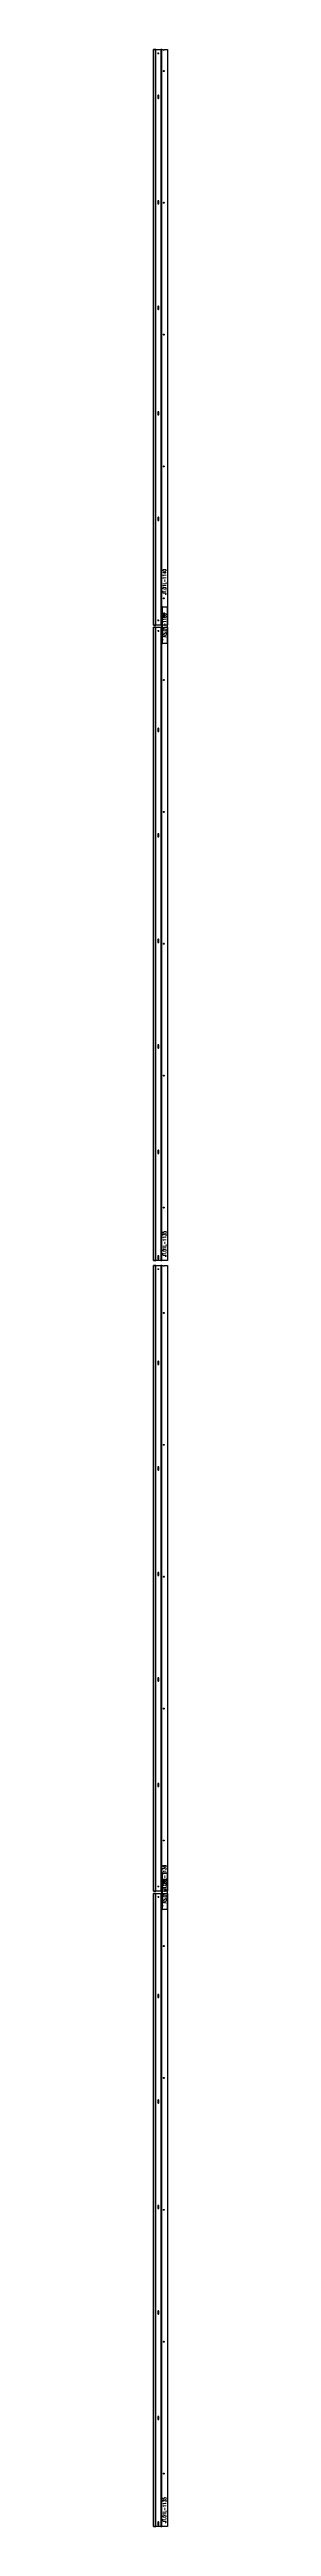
# Model space of a CAD drawing. Header units: inches. Extents: x 11737 to 18084, y -4365 to 1695.
# Drawn here: x 17173 to 17176, y 644 to 1207 of the extents above; entities that cross this region are included whole.
import ezdxf

# ---------------------------------------------------------------- set-up
doc = ezdxf.new("R2010")
doc.units = ezdxf.units.IN
doc.header["$MEASUREMENT"] = 0
for name, pattern in [('NBK_Center', [0.541667, 0.333333, -0.0625, 0.083333, -0.0625]), ('NBK_Center2', [0.270833, 0.166667, -0.03125, 0.041667, -0.03125]), ('NBK_Hidden', [0.125, 0.083333, -0.041667]), ('NBK_Hidden2', [0.0625, 0.041667, -0.020833])]:
    doc.linetypes.add(name, pattern=pattern)
doc.layers.get('Defpoints').update_dxf_attribs({"color": 250, "lineweight": 0})
for name, color, linetype, lineweight in [('!Bracket', 11, 'Continuous', 25), ('!Clip - bent', 20, 'Continuous', 25), ('!Dimension', 50, 'Continuous', 5), ('!Extrusion', 140, 'Continuous', 25), ('!Linetype_Center', 220, 'NBK_Center', 9), ('!Linetype_Center2', 222, 'NBK_Center2', 9), ('!Misc2', 252, 'NBK_Hidden2', 5)]:
    doc.layers.add(name, color=color, linetype=linetype, lineweight=lineweight)
doc.styles.add('Romans', font='romans.shx', dxfattribs={"width": 0.8})

# ---------------------------------------------------------------- blocks, each defined once
blk = doc.blocks.new('WEEP HOLE')
at = {"layer": '!Linetype_Center'}
for p, q in [((-0.22, 0.37), (0.22, 0.37)), ((0, 0.83), (0, -0.08))]:
    blk.add_line(p, q, dxfattribs=at)
at = {"color": 0}
blk.add_lwpolyline([(-0.14, 0.61), (-0.14, 0.14, 0.414214), (0, 0, 0.414214), (0.14, 0.14), (0.14, 0.61, 0.414214), (0, 0.75, 0.414214)], format="xyb", close=True, dxfattribs=at)
blk = doc.blocks.new('TAP HOLE_5mm')
at = {"layer": '!Linetype_Center2'}
for points in [[(-0.18, 0), (0.18, 0)], [(0, 0.18), (0, -0.18)]]:
    blk.add_lwpolyline(points, dxfattribs=at)
blk.add_circle((0, 0), 0.101)
blk = doc.blocks.new('SECTION CLEAR HOLE 1')
at = {"layer": '!Linetype_Center2'}
blk.add_line((-0.33, 0, 0), (0.26, 0, 0), dxfattribs=at)
at = {"layer": '!Misc2'}
blk.add_lwpolyline([(-0.12, 0.1), (0, 0.1), (0, -0.1), (-0.12, -0.1)], close=True, dxfattribs=at)
blk = doc.blocks.new('SLOTTED SECTION1')
at = {"layer": '!Linetype_Center2'}
blk.add_lwpolyline([(-0.24, 0), (0.12, 0)], dxfattribs=at)
at = {"layer": '!Misc2'}
blk.add_lwpolyline([(-0.12, 0.47), (0, 0.47), (0, -0.47), (-0.12, -0.47)], close=True, dxfattribs=at)
blk = doc.blocks.new('SLOTTED HOLE 1')
at = {"layer": '!Linetype_Center'}
for p, q in [((0, 0.55), (0, -0.55)), ((-0.22, 0), (0.22, 0))]:
    blk.add_line(p, q, dxfattribs=at)
at = {"color": 0}
blk.add_lwpolyline([(-0.14, 0.33), (-0.14, -0.33, 0.414214), (0, -0.47, 0.414214), (0.14, -0.33), (0.14, 0.33, 0.414214), (0, 0.47, 0.414214)], format="xyb", close=True, dxfattribs=at)
blk = doc.blocks.new('AS.01-1100')
at = {"layer": '!Bracket'}
for points in [[(-1.3, 4.65), (-0.12, 4.65), (-0.12, -3.67), (-1.3, -3.67)], [(-1.3, -3.67), (-1.18, -3.67), (-1.18, 4.65), (-1.3, 4.65)]]:
    blk.add_lwpolyline(points, close=True, dxfattribs=at)
at = {"layer": '!Dimension'}
for name, p in [('SLOTTED SECTION1', (-1.18, 3.73)), ('SLOTTED SECTION1', (-1.18, 2.15)), ('SECTION CLEAR HOLE 1', (-1.18, -1.3)), ('SECTION CLEAR HOLE 1', (-1.18, -2.88))]:
    blk.add_blockref(name, p, dxfattribs=at)
at = {"layer": '!Extrusion', "linetype": 'NBK_Hidden'}
blk.add_blockref('SLOTTED HOLE 1', (-0.83, 2.75), dxfattribs=at)
at = {"layer": '!Extrusion', "rotation": 360}
blk.add_blockref('TAP HOLE_5mm', (-0.83, -2.09), dxfattribs=at)
at = {"layer": 'Defpoints', "color": 30, "insert": (-0.71, 0.49), "char_height": 0.75, "width": 1.65, "attachment_point": 5, "rotation": 90, "style": 'Romans'}
blk.add_mtext('AS.01-1100', dxfattribs=at)
blk = doc.blocks.new('JT.01L-1135')
at = {"layer": '!Extrusion'}
blk.add_lwpolyline([(3.25, 0), (0, 0), (0, 144.02), (2.22, 144.02, 1), (2.5, 144.02), (3.25, 144.02)], format="xyb", close=True, dxfattribs=at)
at = {"layer": '!Extrusion', "linetype": 'NBK_Hidden'}
for points in [[(0, 144.02), (0, 0), (0.08, 0), (0.08, 144.02)], [(1.87, 144.02), (1.87, 0), (1.95, 0), (1.95, 144.02)]]:
    blk.add_lwpolyline(points, close=True, dxfattribs=at)
at = {"layer": '!Extrusion'}
for points in [[(0, 144.02), (0, 0), (0.57, 0), (0.57, 144.02)], [(1.69, 144.02), (1.69, 0), (1.95, 0), (1.95, 144.02)]]:
    blk.add_lwpolyline(points, close=True, dxfattribs=at)
at = {"layer": '!Dimension'}
blk.add_blockref('AS.01-1100', (3.25, 144.02), dxfattribs=at)
at = {"layer": '!Extrusion', "rotation": 360}
for p in [(1.13, 143.19), (2.36, 132.02), (2.36, 102.02), (2.36, 72.02), (2.36, 42.02), (2.36, 12.02)]:
    blk.add_blockref('TAP HOLE_5mm', p, dxfattribs=at)
at = {"layer": '!Extrusion'}
for p in [(1.13, 120.3), (1.13, 96.3), (1.13, 72.3), (1.13, 48.3), (1.13, 24.3), (1.13, 0.29)]:
    blk.add_blockref('WEEP HOLE', p, dxfattribs=at)
at = {"layer": 'Defpoints', "color": 2, "insert": (2.54, 3.72), "char_height": 0.75, "width": 1.65, "attachment_point": 5, "rotation": 90, "style": 'Romans'}
blk.add_mtext('JT.01L-1135', dxfattribs=at)
blk = doc.blocks.new('JT.01L-1140')
at = {"layer": '!Extrusion'}
for points in [[(-2.68, 0), (-2.68, 130.92), (-3.25, 130.92), (-3.25, 0)], [(-1.3, 0), (-1.3, 130.92), (-1.56, 130.92), (-1.56, 0)]]:
    blk.add_lwpolyline(points, close=True, dxfattribs=at)
blk.add_lwpolyline([(-3.25, 0), (-3.25, 130.92), (-1.02, 130.92, 1), (-0.75, 130.92), (0, 130.92), (0, 0)], format="xyb", close=True, dxfattribs=at)
at = {"layer": '!Extrusion', "linetype": 'NBK_Hidden'}
for points in [[(-3.17, 0), (-3.17, 130.92), (-3.25, 130.92), (-3.25, 0)], [(-1.3, 0), (-1.3, 130.92), (-1.38, 130.92), (-1.38, 0)]]:
    blk.add_lwpolyline(points, close=True, dxfattribs=at)
at = {"layer": '!Extrusion', "rotation": 360}
for p in [(-2.12, 130.04), (-0.89, 126.03), (-0.89, 96.08), (-0.89, 66.08), (-0.89, 36.08), (-0.89, 6.08), (-2.12, 1.06)]:
    blk.add_blockref('TAP HOLE_5mm', p, dxfattribs=at)
at = {"layer": '!Extrusion'}
for p in [(-2.12, 119.78), (-2.12, 95.78), (-2.12, 71.78), (-2.12, 47.78), (-2.12, 23.78)]:
    blk.add_blockref('WEEP HOLE', p, dxfattribs=at)
at = {"layer": 'Defpoints', "color": 2, "insert": (-0.71, 9.82), "char_height": 0.75, "width": 1.65, "attachment_point": 5, "rotation": 90, "style": 'Romans'}
blk.add_mtext('JT.01L-1140', dxfattribs=at)
blk = doc.blocks.new('JT.01L-1136')
at = {"layer": '!Extrusion'}
for points in [[(0, 142.35), (0, 0), (0.57, 0), (0.57, 142.35)], [(1.69, 142.35), (1.69, 0), (1.95, 0), (1.95, 142.35)]]:
    blk.add_lwpolyline(points, close=True, dxfattribs=at)
at = {"layer": '!Extrusion', "linetype": 'NBK_Hidden'}
for points in [[(0, 142.35), (0, 0), (0.08, 0), (0.08, 142.35)], [(1.87, 142.35), (1.87, 0), (1.95, 0), (1.95, 142.35)]]:
    blk.add_lwpolyline(points, close=True, dxfattribs=at)
at = {"layer": '!Extrusion'}
blk.add_lwpolyline([(3.25, 0), (0, 0), (0, 142.35), (2.22, 142.35, 1), (2.5, 142.35), (3.25, 142.35)], format="xyb", close=True, dxfattribs=at)
at = {"layer": '!Extrusion', "rotation": 360}
for p in [(1.13, 141.48), (2.36, 131.52), (2.36, 101.52), (2.36, 71.52), (2.36, 41.52), (2.36, 11.52), (1.13, 1.06)]:
    blk.add_blockref('TAP HOLE_5mm', p, dxfattribs=at)
at = {"layer": '!Extrusion'}
for p in [(1.13, 119.78), (1.13, 95.78), (1.13, 71.78), (1.13, 47.78), (1.13, 23.78)]:
    blk.add_blockref('WEEP HOLE', p, dxfattribs=at)
at = {"layer": 'Defpoints', "color": 2, "insert": (2.54, 3.02), "char_height": 0.75, "width": 1.65, "attachment_point": 5, "rotation": 90, "style": 'Romans'}
blk.add_mtext('JT.01L-1136', dxfattribs=at)

msp = doc.modelspace()

# ---------------------------------------------------------------- block references
at = {"layer": '!Clip - bent', "color": 2}
for name, p in [('JT.01L-1140', (17176.42623, 1076.29233)), ('JT.01L-1135', (17173.1782, 931.77215)), ('JT.01L-1135', (17173.1782, 643.77215))]:
    msp.add_blockref(name, p, dxfattribs=at)
at = {"color": 2}
msp.add_blockref('JT.01L-1136', (17173.1782, 788.29233), dxfattribs=at)

doc.saveas('drawing.dxf')
